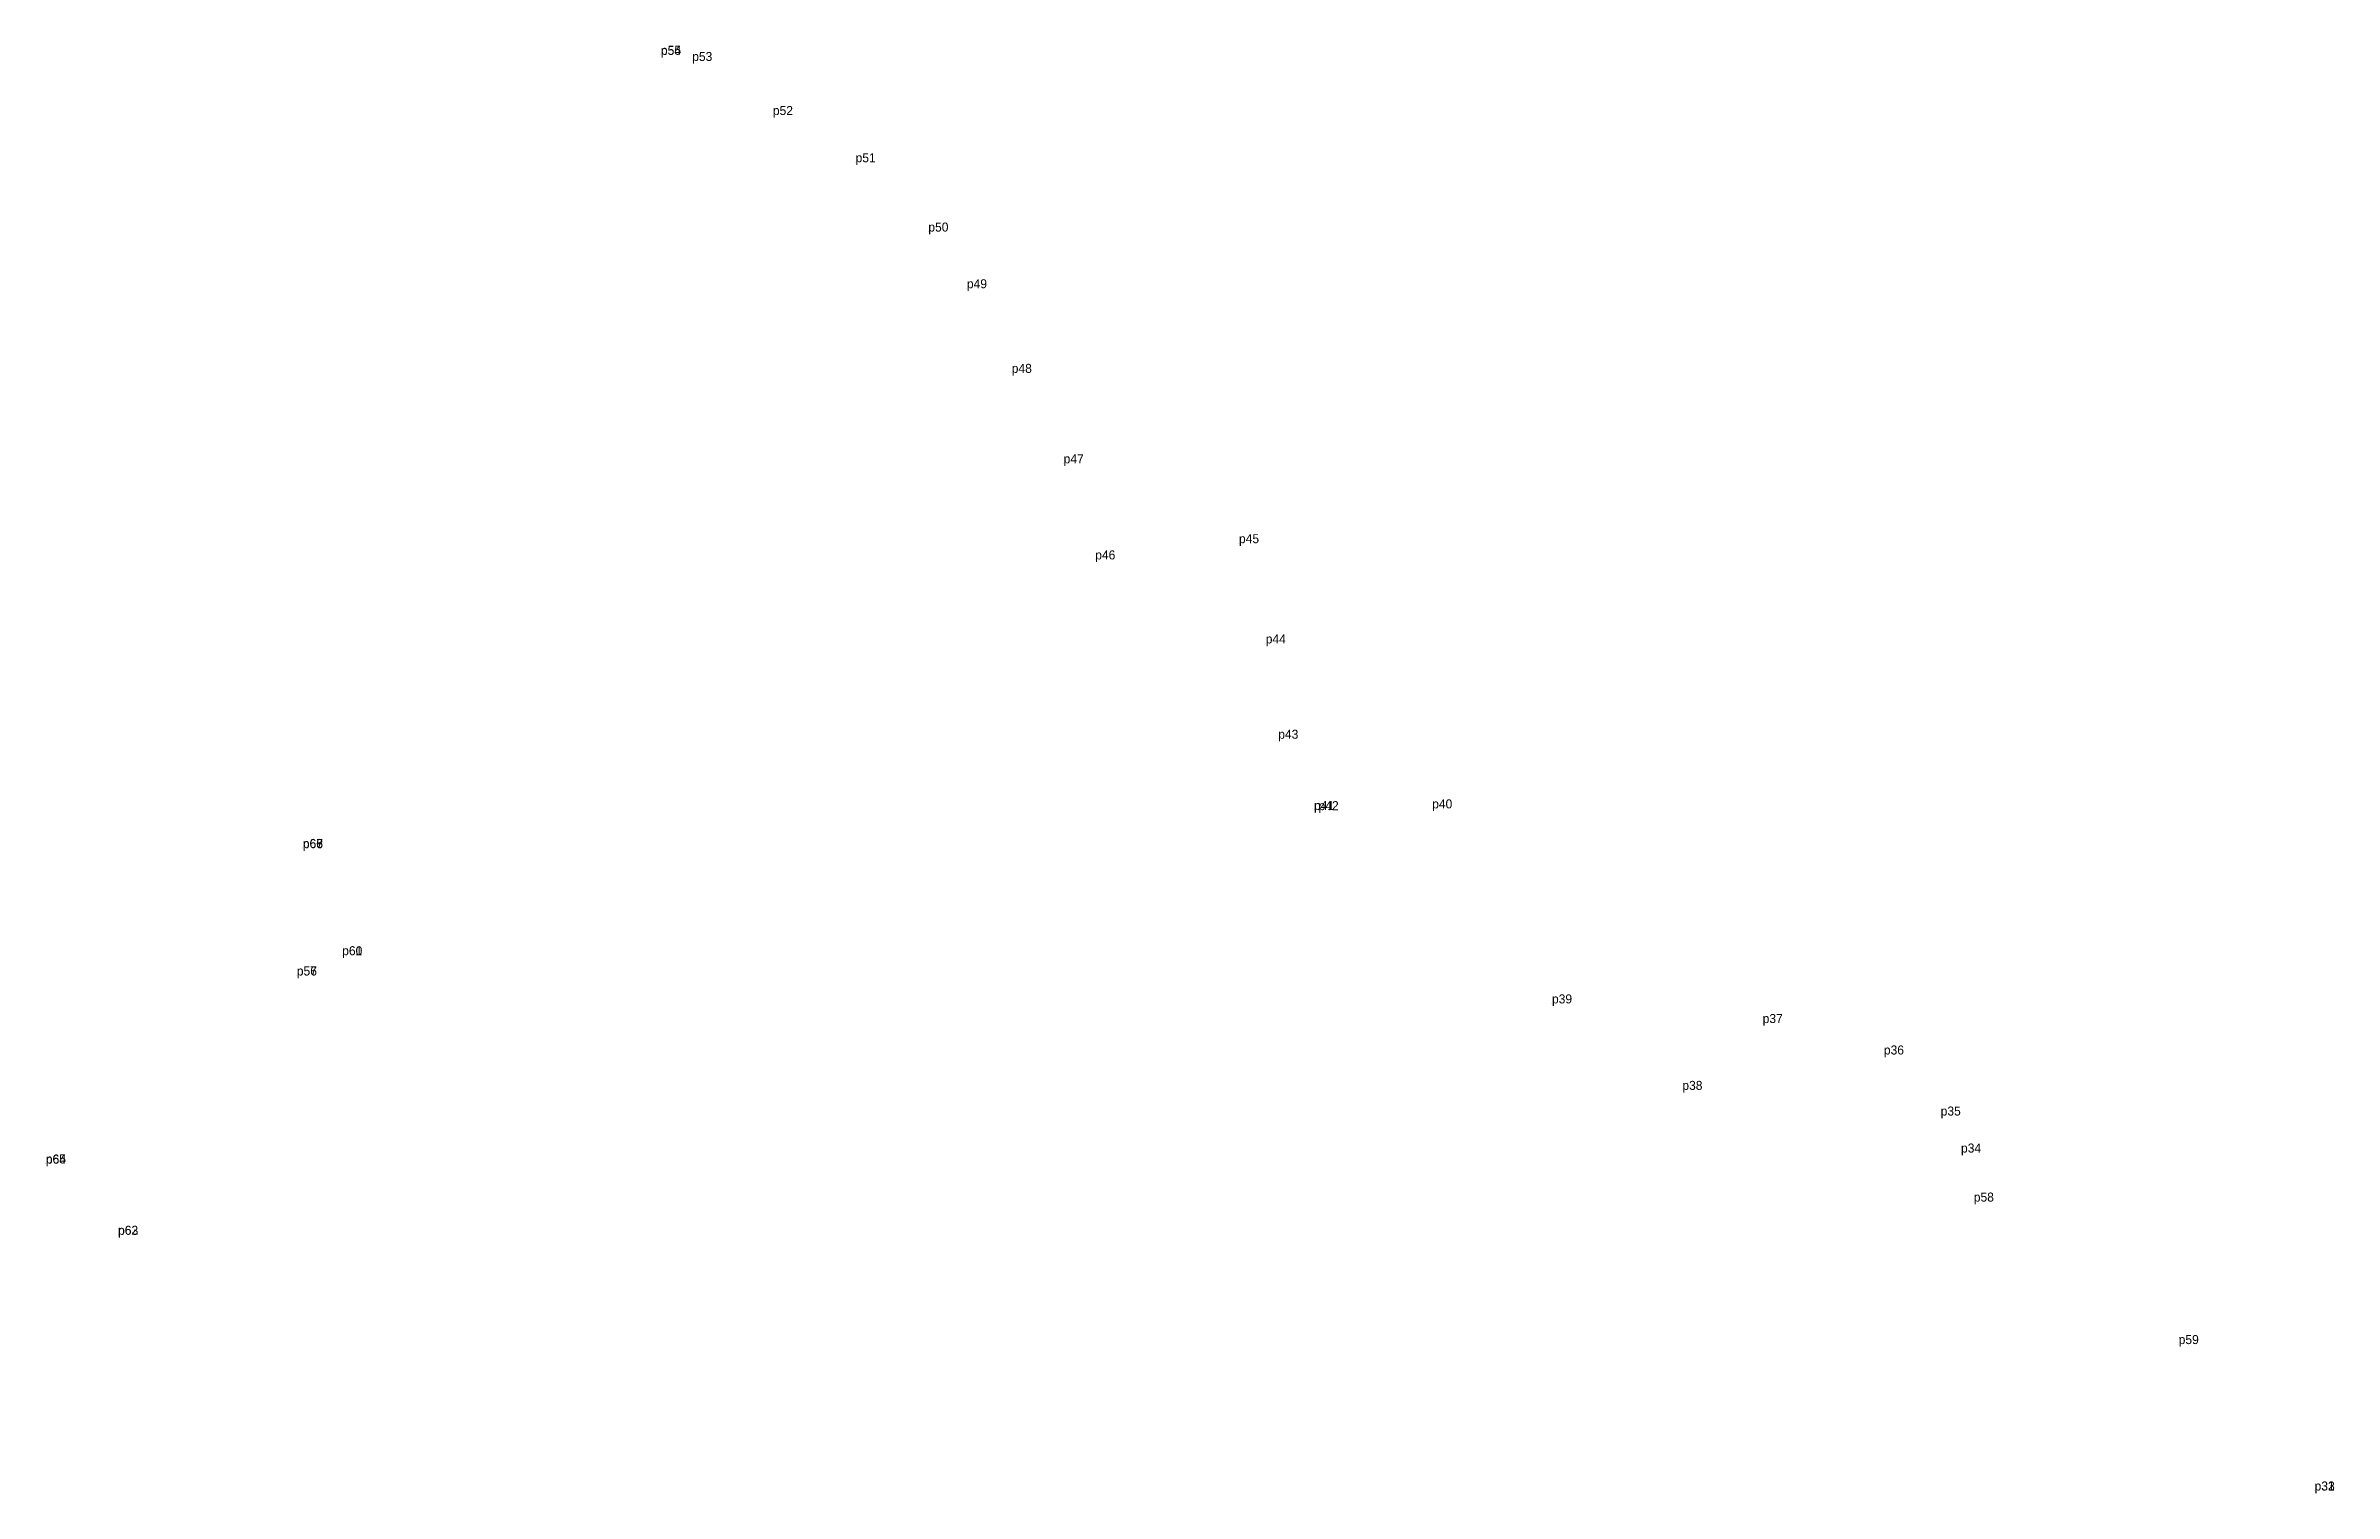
# Model space of a CAD drawing. Extents: x 537810 to 556033, y 1835585 to 1844419.
# Drawn here: x 555295 to 555751.9, y 1840403.9 to 1840692.9 of the extents above; entities that cross this region are included whole.
import ezdxf

# ---------------------------------------------------------------- set-up
doc = ezdxf.new("R2010")
doc.units = 0
doc.layers.add('Level 12', color=7, linetype='Continuous')
doc.layers.add('Level 7', color=7, linetype='Continuous')

msp = doc.modelspace()

# ---------------------------------------------------------------- texts
at = {"layer": 'Level 12'}
for s, p in [('p55', (555417.8, 1840691.13)), ('p54', (555417.8, 1840691.09)), ('p53', (555424.05, 1840689.89)), ('p52', (555440.15, 1840679.1)), ('p51', (555456.67, 1840669.67)), ('p50', (555471.19, 1840655.83)), ('p49', (555478.89, 1840644.51)), ('p48', (555487.84, 1840627.62)), ('p47', (555498.2, 1840609.56)), ('p45', (555533.21, 1840593.61)), ('p46', (555504.51, 1840590.37)), ('p44', (555538.55, 1840573.59)), ('p43', (555541.05, 1840554.57)), ('p41', (555548.19, 1840540.34)), ('p42', (555549.1, 1840540.3)), ('p40', (555571.78, 1840540.66)), ('p66', (555346.3, 1840532.76)), ('p67', (555346.33, 1840532.73)), ('p68', (555346.33, 1840532.71)), ('p61', (555354.16, 1840511.34)), ('p60', (555354.17, 1840511.34)), ('p57', (555345.1, 1840507.3)), ('p56', (555345.11, 1840507.29)), ('p39', (555595.7, 1840501.72)), ('p37', (555637.76, 1840497.8)), ('p36', (555661.96, 1840491.52)), ('p38', (555621.73, 1840484.45)), ('p35', (555673.3, 1840479.33)), ('p65', (555294.99, 1840469.77)), ('p64', (555295.02, 1840469.71)), ('p34', (555677.36, 1840471.94)), ('p58', (555679.91, 1840462.15)), ('p62', (555309.41, 1840455.53)), ('p63', (555309.43, 1840455.51)), ('p59', (555720.82, 1840433.7)), ('p31', (555747.94, 1840404.46)), ('p32', (555747.95, 1840404.47)), ('p33', (555747.96, 1840404.46))]:
    msp.add_text(s, height=1.8, dxfattribs=at).set_placement(p)

# ---------------------------------------------------------------- linework, layer by layer
at = {"layer": 'Level 7'}
for p, q in [((555417.8, 1840691.13), (555417.8, 1840691.13)), ((555417.8, 1840691.09), (555417.8, 1840691.09)), ((555424.05, 1840689.89), (555424.05, 1840689.89)), ((555440.15, 1840679.1), (555440.15, 1840679.1)), ((555456.67, 1840669.67), (555456.67, 1840669.67)), ((555471.19, 1840655.83), (555471.19, 1840655.83)), ((555478.89, 1840644.51), (555478.89, 1840644.51)), ((555487.84, 1840627.62), (555487.84, 1840627.62)), ((555498.2, 1840609.56), (555498.2, 1840609.56)), ((555504.51, 1840590.37), (555504.51, 1840590.37)), ((555533.21, 1840593.61), (555533.21, 1840593.61)), ((555538.55, 1840573.59), (555538.55, 1840573.59)), ((555541.05, 1840554.57), (555541.05, 1840554.57)), ((555548.19, 1840540.34), (555548.19, 1840540.34)), ((555549.1, 1840540.3), (555549.1, 1840540.3)), ((555571.78, 1840540.66), (555571.78, 1840540.66)), ((555346.3, 1840532.76), (555346.3, 1840532.76)), ((555346.33, 1840532.73), (555346.33, 1840532.73)), ((555346.33, 1840532.71), (555346.33, 1840532.71)), ((555354.16, 1840511.34), (555354.16, 1840511.34)), ((555354.17, 1840511.34), (555354.17, 1840511.34)), ((555345.1, 1840507.3), (555345.1, 1840507.3)), ((555345.11, 1840507.29), (555345.11, 1840507.29)), ((555595.7, 1840501.72), (555595.7, 1840501.72)), ((555637.76, 1840497.8), (555637.76, 1840497.8)), ((555661.96, 1840491.52), (555661.96, 1840491.52)), ((555621.73, 1840484.45), (555621.73, 1840484.45)), ((555673.3, 1840479.33), (555673.3, 1840479.33)), ((555677.36, 1840471.94), (555677.36, 1840471.94)), ((555294.99, 1840469.77), (555294.99, 1840469.77)), ((555295.02, 1840469.71), (555295.02, 1840469.71)), ((555679.91, 1840462.15), (555679.91, 1840462.15)), ((555309.41, 1840455.53), (555309.41, 1840455.53)), ((555309.43, 1840455.51), (555309.43, 1840455.51)), ((555720.82, 1840433.7), (555720.82, 1840433.7)), ((555747.94, 1840404.46), (555747.94, 1840404.46)), ((555747.95, 1840404.47), (555747.95, 1840404.47)), ((555747.96, 1840404.46), (555747.96, 1840404.46))]:
    msp.add_line(p, q, dxfattribs=at)

msp.set_redraw_order([(e.dxf.handle, doc.entitydb.next_handle()) for e in msp.query("TEXT MTEXT ATTDEF DIMENSION ARC_DIMENSION")])  # texts and dimensions are drawn at this point

doc.saveas('drawing.dxf')
